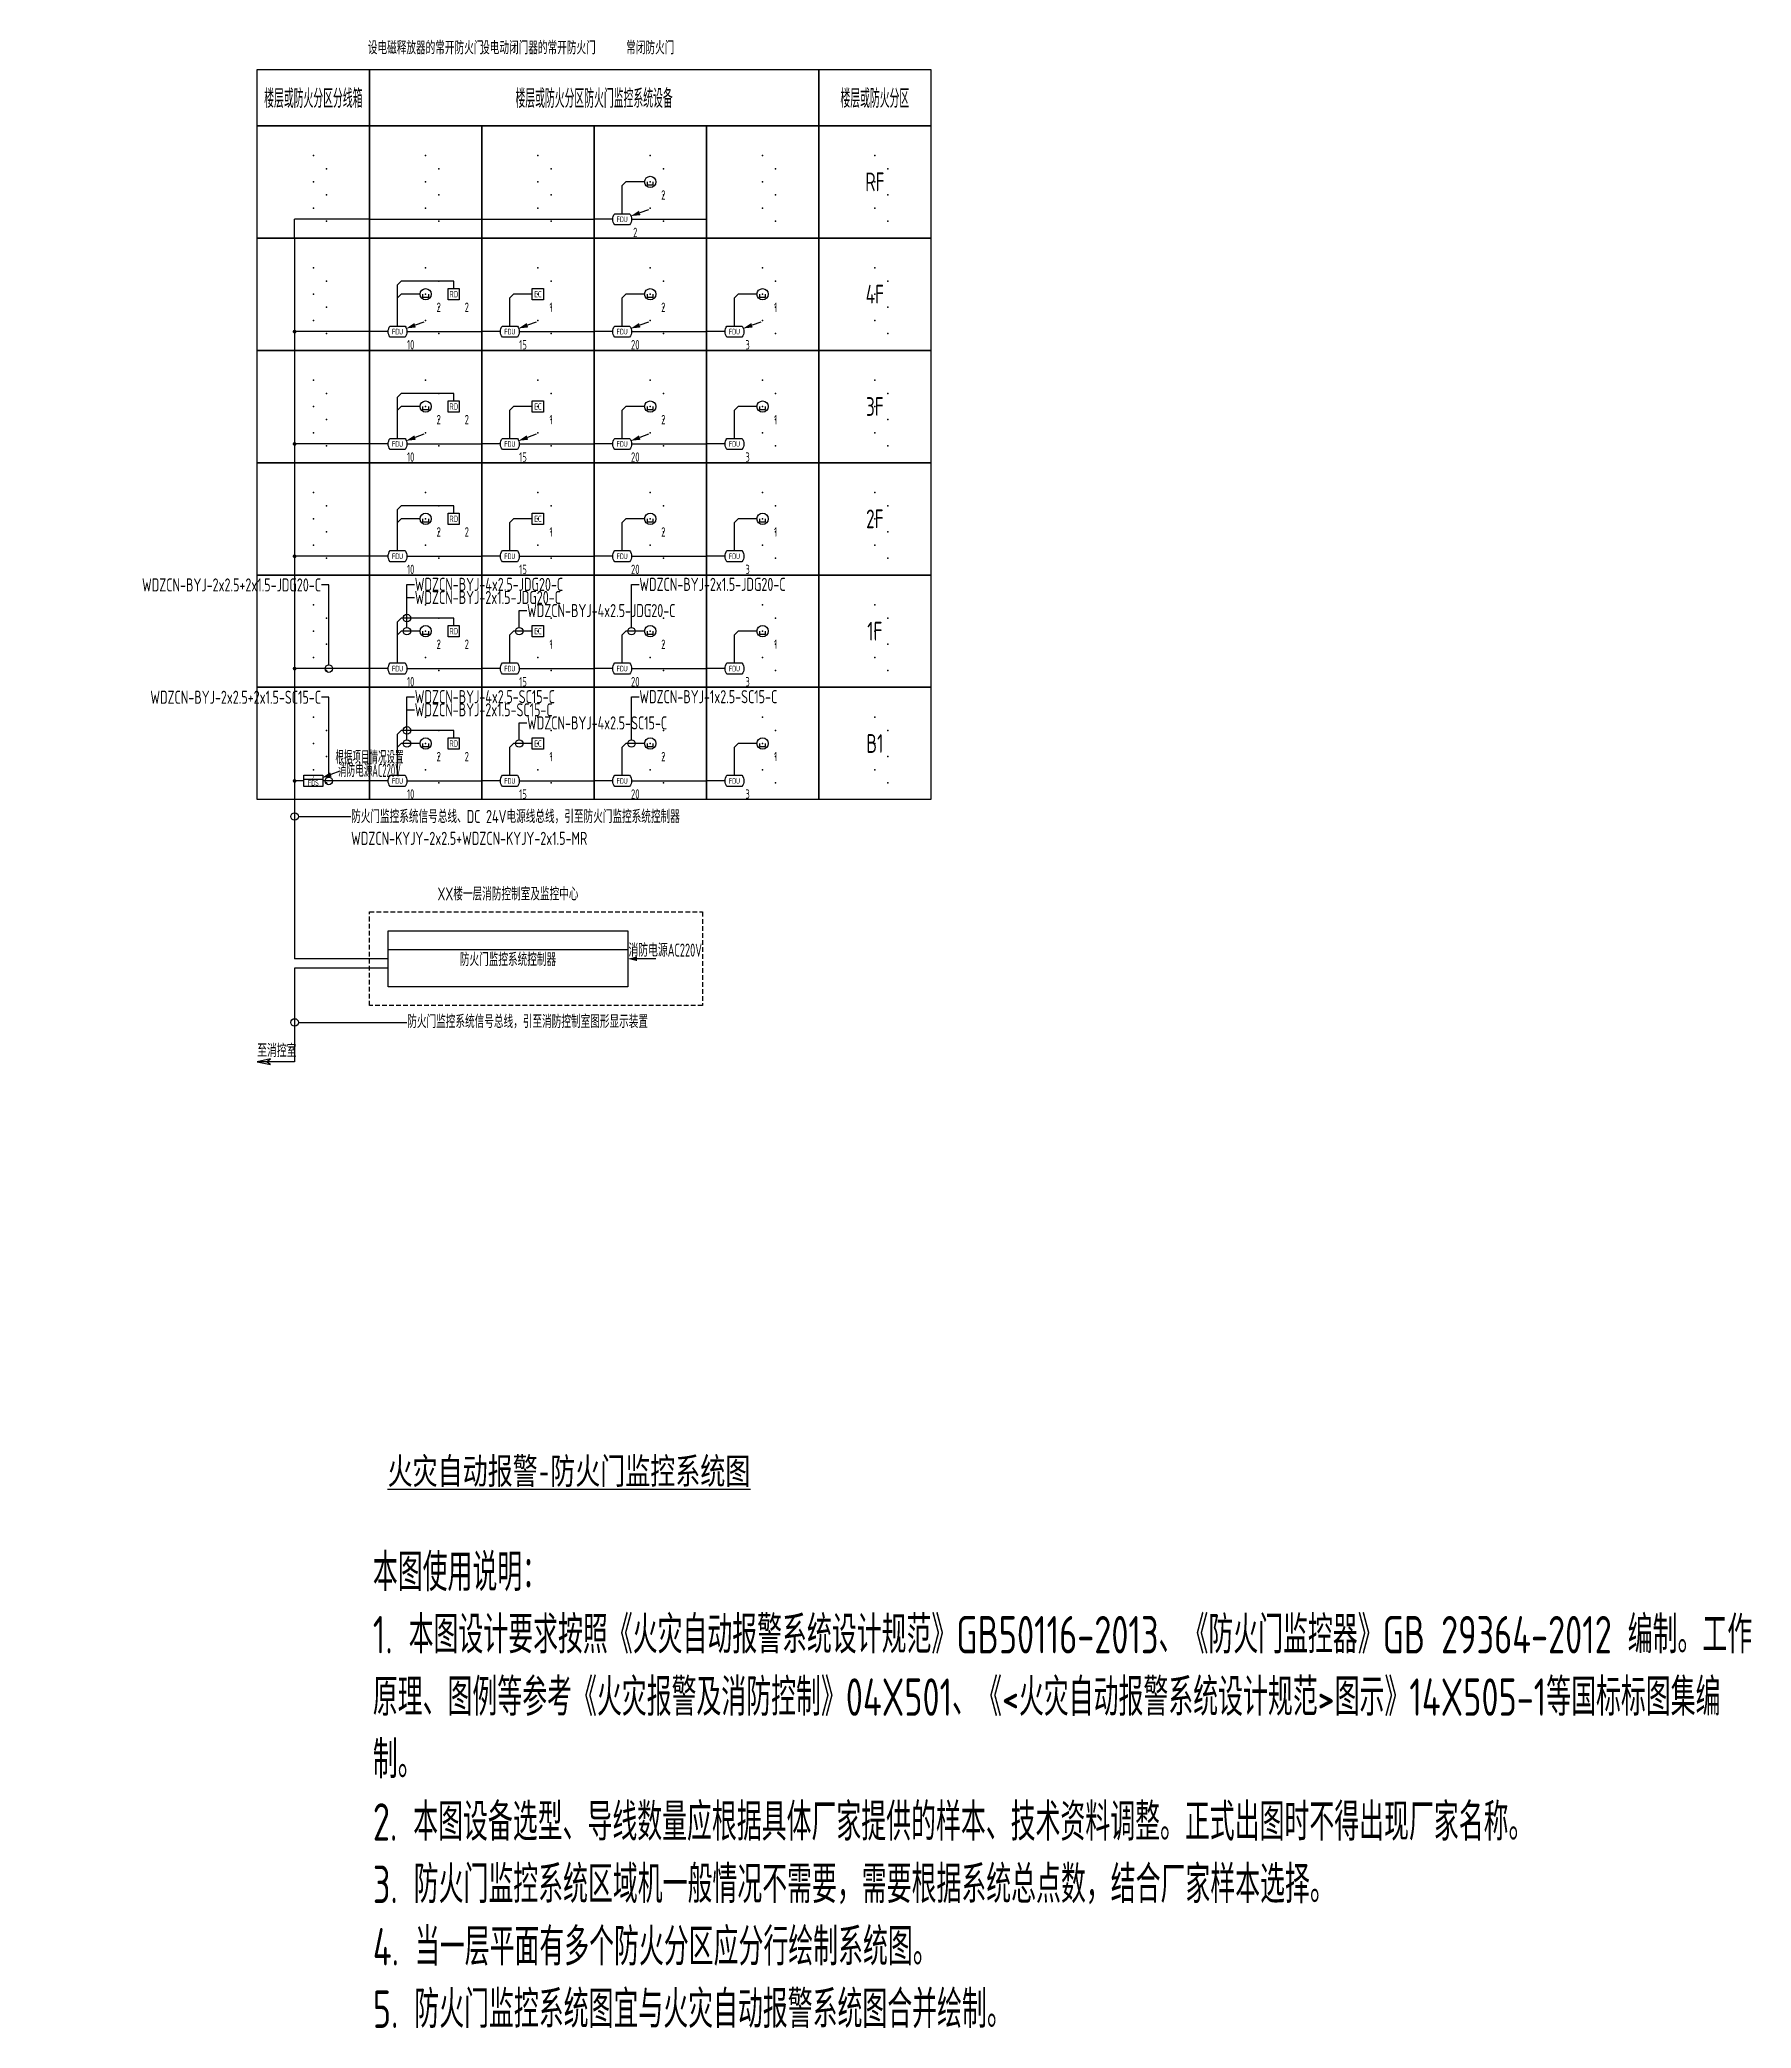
# Model space of a CAD drawing. Header units: millimetres. Extents: x -1040173 to 349982, y -145921 to 298175.
# Drawn here: x 304262 to 349982, y -35812 to 17295 of the extents above; entities that cross this region are included whole.
import ezdxf
from ezdxf import colors
from ezdxf.entities.mleader import LeaderData, LeaderLine
from ezdxf.enums import TextEntityAlignment as Align
from ezdxf.math import Vec2, Vec3

# ---------------------------------------------------------------- set-up
doc = ezdxf.new("R2010")
doc.units = ezdxf.units.MM
doc.header["$LTSCALE"] = 500
doc.header["$MEASUREMENT"] = 0
doc.linetypes.add('HIDDEN', pattern=[0.375, 0.25, -0.125])
doc.layers.get('0').update_dxf_attribs({"color": 255, "linetype": 'CONTINUOUS'})
for name, color, linetype in [('E-FAS-DEVC', 3, 'CONTINUOUS'), ('E-FAS-WIRE', 4, 'CONTINUOUS'), ('E-FDS-DEVC', 3, 'CONTINUOUS'), ('E-REQU-DIMS', 30, 'CONTINUOUS'), ('E-UNIV-DIAG', 2, 'CONTINUOUS'), ('E-UNIV-DIAG2', 2, 'HIDDEN'), ('E-UNIV-EL', 140, 'CONTINUOUS'), ('E-UNIV-NOTE', 6, 'CONTINUOUS')]:
    doc.layers.add(name, color=color, linetype=linetype)
doc.styles.add('TH-STYLE1', font='Stfangso_0.ttf', dxfattribs={"width": 0.7})
doc.styles.add('TH-STYLE3', font='tssdeng.shx', dxfattribs={"width": 0.7, "bigfont": 'tssdchn.shx'})

msp = doc.modelspace()

# ---------------------------------------------------------------- texts
at = {"layer": 'E-UNIV-NOTE', "style": 'TH-STYLE3', "width": 0.7}
for s, p in [('设电磁释放器的常开防火门', (314570, 17100)), ('设电动闭门器的常开防火门', (317570, 17100)), ('常闭防火门', (320570, 17100)), ('XX楼一层消防控制室及监控中心', (316770, -5500))]:
    msp.add_text(s, height=350, rotation=360, dxfattribs=at).set_placement(p, align=Align.MIDDLE)
at = {"layer": 'E-UNIV-NOTE', "style": 'TH-STYLE3'}
for s, height, width, p in [('楼层或防火分区分线箱', 500, 0.5, (311570, 15750)), ('楼层或防火分区防火门监控系统设备', 500, 0.5, (319070, 15750)), ('楼层或防火分区', 500, 0.5, (326570, 15750)), ('RF', 500, 0.7, (326570, 13500)), ('2', 250, 0.7, (320920, 13150)), ('2', 250, 0.7, (320170, 12150)), ('4F', 500, 0.7, (326570, 10500)), ('2', 250, 0.7, (314920, 10150)), ('2', 250, 0.7, (315670, 10150)), ('1', 250, 0.7, (317920, 10150)), ('2', 250, 0.7, (320920, 10150)), ('1', 250, 0.7, (323920, 10150)), ('10', 250, 0.7, (314170, 9150)), ('15', 250, 0.7, (317170, 9150)), ('20', 250, 0.7, (320170, 9150)), ('3', 250, 0.7, (323170, 9150)), ('3F', 500, 0.7, (326570, 7500)), ('2', 250, 0.7, (314920, 7150)), ('2', 250, 0.7, (315670, 7150)), ('1', 250, 0.7, (317920, 7150)), ('2', 250, 0.7, (320920, 7150)), ('1', 250, 0.7, (323920, 7150)), ('10', 250, 0.7, (314170, 6150)), ('15', 250, 0.7, (317170, 6150)), ('20', 250, 0.7, (320170, 6150)), ('3', 250, 0.7, (323170, 6150)), ('2', 250, 0.7, (314920, 4150)), ('2', 250, 0.7, (315670, 4150)), ('1', 250, 0.7, (317920, 4150)), ('2', 250, 0.7, (320920, 4150)), ('1', 250, 0.7, (323920, 4150)), ('2F', 500, 0.7, (326570, 4500)), ('10', 250, 0.7, (314170, 3150)), ('15', 250, 0.7, (317170, 3150)), ('20', 250, 0.7, (320170, 3150)), ('3', 250, 0.7, (323170, 3150)), ('1F', 500, 0.7, (326570, 1500)), ('2', 250, 0.7, (314920, 1150)), ('2', 250, 0.7, (315670, 1150)), ('1', 250, 0.7, (317920, 1150)), ('2', 250, 0.7, (320920, 1150)), ('1', 250, 0.7, (323920, 1150)), ('10', 250, 0.7, (314170, 150)), ('15', 250, 0.7, (317170, 150)), ('20', 250, 0.7, (320170, 150)), ('3', 250, 0.7, (323170, 150)), ('B1', 500, 0.7, (326570, -1500)), ('消防电源AC220V', 350, 0.5, (313070, -2200)), ('根据项目情况设置', 350, 0.5, (313070, -1850)), ('2', 250, 0.7, (314920, -1850)), ('2', 250, 0.7, (315670, -1850)), ('1', 250, 0.7, (317920, -1850)), ('2', 250, 0.7, (320920, -1850)), ('1', 250, 0.7, (323920, -1850)), ('10', 250, 0.7, (314170, -2850)), ('15', 250, 0.7, (317170, -2850)), ('20', 250, 0.7, (320170, -2850)), ('3', 250, 0.7, (323170, -2850)), ('消防电源AC220V', 350, 0.6, (320970, -7000)), ('防火门监控系统控制器', 350, 0.7, (316770, -7250))]:
    msp.add_text(s, height=height, dxfattribs=dict(at, width=width)).set_placement(p, align=Align.MIDDLE)
at = {"layer": 'E-UNIV-NOTE', "style": 'TH-STYLE3', "width": 0.6}
msp.add_text('至消控室', height=350, dxfattribs=at).set_placement((310070, -9700), align=Align.MIDDLE_LEFT)
at = {"layer": 'E-UNIV-NOTE', "insert": (318399, -20968), "char_height": 700, "attachment_point": 5, "style": 'TH-STYLE1'}
msp.add_mtext('{\\L火灾自动报警-防火门监控系统图}', dxfattribs=at)
at = {"layer": 'E-UNIV-NOTE', "insert": (313160, -23135), "char_height": 500, "width": 37138.46, "attachment_point": 1, "style": 'TH-STYLE3'}
msp.add_mtext('{\\H2x;本图使用说明：\\P1. 本图设计要求按照《火灾自动报警系统设计规范》GB50116-2013、《防火门监控器》GB 29364-2012 编制。工作原理、图例等参考《火灾报警及消防控制》04X501、《<火灾自动报警系统设计规范>图示》14X505-1等国标标图集编制。\\P2. 本图设备选型、导线数量应根据具体厂家提供的样本、技术资料调整。正式出图时不得出现厂家名称。\\P3. 防火门监控系统区域机一般情况不需要，需要根据系统总点数，结合厂家样本选择。\\P4. 当一层平面有多个防火分区应分行绘制系统图。\\P5. 防火门监控系统图宜与火灾自动报警系统图合并绘制。}', dxfattribs=at)

# ---------------------------------------------------------------- blocks, each defined once
blk = doc.blocks.new('E-ES01')
blk.add_lwpolyline([(0, 3000), (3000, 3000), (3000, 0), (0, 0)], close=True)
for p in [(1500, 2200), (1850, 1850), (1500, 1500), (1850, 1150), (1500, 800), (1850, 450)]:
    blk.add_point(p)
blk = doc.blocks.new('E-BIAS100')
blk.add_circle((0, 0), 1.5)
at = {"layer": 'E-UNIV-EL'}
blk.add_lwpolyline([(-0.81, 0), (-0.81, -0.81), (0.81, -0.81), (0.81, 0)], dxfattribs=at)
blk = doc.blocks.new('E-BFDS210')
blk.add_lwpolyline([(-1.5, -1.5), (-1.5, 1.5), (1.5, 1.5), (1.5, -1.5)], close=True)
at = {"layer": 'E-UNIV-EL', "style": 'TH-STYLE3', "width": 0.7}
blk.add_attdef('F', text='', height=1.7, dxfattribs=at).set_placement((0, 0), align=Align.MIDDLE)
blk = doc.blocks.new('E-BFDS220')
blk.add_lwpolyline([(-1.5, -1.5), (-1.5, 1.5), (1.5, 1.5), (1.5, -1.5)], close=True)
at = {"layer": 'E-UNIV-EL', "style": 'TH-STYLE3', "width": 0.7}
blk.add_attdef('F', text='', height=1.7, dxfattribs=at).set_placement((0, 0), align=Align.MIDDLE)
blk = doc.blocks.new('E-BFDS021')
blk.add_lwpolyline([(-2.5, -1.5), (-2.5, 1.5), (2.5, 1.5), (2.5, -1.5)], close=True)
at = {"layer": 'E-UNIV-EL'}
blk.add_line((-2.5, 0.5), (2.5, 0.5), dxfattribs=at)
at = {"layer": 'E-UNIV-EL', "style": 'TH-STYLE3', "width": 0.7}
for height, p in [(1.5, (0, -0.5)), (1, (0, 1))]:
    blk.add_attdef('F', text='', height=height, dxfattribs=at).set_placement(p, align=Align.MIDDLE)
blk = doc.blocks.new('_DotBlank')
at = {"color": 0, "linetype": 'ByBlock', "lineweight": -2}
blk.add_line((-0.5, 0), (-1, 0), dxfattribs=at)
blk.add_circle((0, 0), 0.5, dxfattribs=at)
blk = doc.blocks.new('E-BFDS110')
blk.add_lwpolyline([(-2, 1.5), (2, 1.5, -0.333333), (2, -1.5), (-2, -1.5, -0.333333)], format="xyb", close=True)
at = {"layer": 'E-UNIV-EL', "style": 'TH-STYLE3', "width": 0.7}
blk.add_attdef('F', text='', height=1.5, dxfattribs=at).set_placement((0, 0), align=Align.MIDDLE)

# ---------------------------------------------------------------- linework, layer by layer
at = {"layer": 'E-FAS-DEVC'}
for p, q in [((320524, 12757), (320289, 12671)), ((314524, 9757), (314289, 9671)), ((317524, 9757), (317289, 9671)), ((320524, 9757), (320289, 9671)), ((323524, 9757), (323289, 9671)), ((314524, 6757), (314289, 6671)), ((317524, 6757), (317289, 6671)), ((320524, 6757), (320289, 6671)), ((312274, -2243), (312039, -2329)), ((313570, -7000), (319970, -7000)), ((320720, -7250), (320220, -7250))]:
    msp.add_line(p, q, dxfattribs=at)
for points in [[(320289, 12671, 125, 0, 0), (320054, 12586, 0, 0, 0)], [(314289, 9671, 125, 0, 0), (314054, 9586, 0, 0, 0)], [(317289, 9671, 125, 0, 0), (317054, 9586, 0, 0, 0)], [(320289, 9671, 125, 0, 0), (320054, 9586, 0, 0, 0)], [(323289, 9671, 125, 0, 0), (323054, 9586, 0, 0, 0)], [(314289, 6671, 125, 0, 0), (314054, 6586, 0, 0, 0)], [(317289, 6671, 125, 0, 0), (317054, 6586, 0, 0, 0)], [(320289, 6671, 125, 0, 0), (320054, 6586, 0, 0, 0)], [(312039, -2329, 125, 0, 0), (311804, -2414, 0, 0, 0)], [(320220, -7250, 125, 0, 0), (319970, -7250, 0, 0, 0)]]:
    msp.add_lwpolyline(points, format="xyseb", dxfattribs=at)
msp.add_lwpolyline([(313570, -8000), (313570, -6500), (319970, -6500), (319970, -8000)], close=True, dxfattribs=at)
at = {"layer": 'E-FAS-WIRE'}
for p, q in [((319820, 13400), (319920, 13500)), ((319820, 12650), (319820, 13400)), ((320420, 13500), (319920, 13500)), ((311070, 12000), (311070, 12500)), ((313070, 12500), (311070, 12500)), ((313070, 12500), (316070, 12500)), ((316070, 12500), (319070, 12500)), ((319570, 12500), (319070, 12500)), ((320070, 12500), (322070, 12500)), ((311070, 12000), (311070, 9000)), ((313820, 10750), (313920, 10850)), ((313820, 10400), (313820, 10750)), ((315320, 10850), (313920, 10850)), ((315320, 10650), (315320, 10850)), ((313820, 10400), (313920, 10500)), ((313820, 9650), (313820, 10400)), ((314420, 10500), (313920, 10500)), ((316820, 10400), (316920, 10500)), ((316820, 9650), (316820, 10400)), ((317420, 10500), (316920, 10500)), ((319820, 10400), (319920, 10500)), ((319820, 9650), (319820, 10400)), ((320420, 10500), (319920, 10500)), ((322820, 10400), (322920, 10500)), ((322820, 9650), (322820, 10400)), ((323420, 10500), (322920, 10500)), ((313070, 9500), (311070, 9500)), ((313570, 9500), (313070, 9500)), ((314070, 9500), (316070, 9500)), ((316570, 9500), (316070, 9500)), ((317070, 9500), (319070, 9500)), ((319570, 9500), (319070, 9500)), ((320070, 9500), (322070, 9500)), ((322570, 9500), (322070, 9500)), ((311070, 9000), (311070, 6000)), ((313820, 7750), (313920, 7850)), ((313820, 7400), (313820, 7750)), ((313820, 7400), (313920, 7500)), ((315320, 7850), (313920, 7850)), ((314420, 7500), (313920, 7500)), ((315320, 7650), (315320, 7850)), ((316820, 7400), (316920, 7500)), ((317420, 7500), (316920, 7500)), ((319820, 7400), (319920, 7500)), ((320420, 7500), (319920, 7500)), ((322820, 7400), (322920, 7500)), ((323420, 7500), (322920, 7500)), ((313820, 6650), (313820, 7400)), ((316820, 6650), (316820, 7400)), ((319820, 6650), (319820, 7400)), ((322820, 6650), (322820, 7400)), ((313070, 6500), (311070, 6500)), ((313570, 6500), (313070, 6500)), ((314070, 6500), (316070, 6500)), ((316570, 6500), (316070, 6500)), ((317070, 6500), (319070, 6500)), ((319570, 6500), (319070, 6500)), ((320070, 6500), (322070, 6500)), ((322570, 6500), (322070, 6500)), ((311070, 6000), (311070, 3000)), ((313820, 4750), (313920, 4850)), ((315320, 4850), (313920, 4850)), ((315320, 4650), (315320, 4850)), ((313820, 4400), (313820, 4750)), ((313820, 4400), (313920, 4500)), ((313820, 3650), (313820, 4400)), ((314420, 4500), (313920, 4500)), ((316820, 4400), (316920, 4500)), ((316820, 3650), (316820, 4400)), ((317420, 4500), (316920, 4500)), ((319820, 4400), (319920, 4500)), ((319820, 3650), (319820, 4400)), ((320420, 4500), (319920, 4500)), ((322820, 4400), (322920, 4500)), ((322820, 3650), (322820, 4400)), ((323420, 4500), (322920, 4500)), ((313070, 3500), (311070, 3500)), ((313570, 3500), (313070, 3500)), ((314070, 3500), (316070, 3500)), ((316570, 3500), (316070, 3500)), ((317070, 3500), (319070, 3500)), ((319570, 3500), (319070, 3500)), ((320070, 3500), (322070, 3500)), ((322570, 3500), (322070, 3500)), ((311070, 3000), (311070, 0)), ((313820, 1750), (313920, 1850)), ((313820, 1400), (313820, 1750)), ((315320, 1850), (313920, 1850)), ((315320, 1650), (315320, 1850)), ((313820, 1400), (313920, 1500)), ((313820, 650), (313820, 1400)), ((314420, 1500), (313920, 1500)), ((316820, 1400), (316920, 1500)), ((316820, 650), (316820, 1400)), ((317420, 1500), (316920, 1500)), ((319820, 1400), (319920, 1500)), ((319820, 650), (319820, 1400)), ((320420, 1500), (319920, 1500)), ((322820, 1400), (322920, 1500)), ((322820, 650), (322820, 1400)), ((323420, 1500), (322920, 1500)), ((313070, 500), (311070, 500)), ((313570, 500), (313070, 500)), ((314070, 500), (316070, 500)), ((316570, 500), (316070, 500)), ((317070, 500), (319070, 500)), ((319570, 500), (319070, 500)), ((320070, 500), (322070, 500)), ((322570, 500), (322070, 500)), ((311070, 0), (311070, -3000)), ((313820, -1250), (313920, -1150)), ((313820, -1600), (313820, -1250)), ((313820, -1600), (313920, -1500)), ((315320, -1150), (313920, -1150)), ((314420, -1500), (313920, -1500)), ((315320, -1350), (315320, -1150)), ((316820, -1600), (316920, -1500)), ((317420, -1500), (316920, -1500)), ((319820, -1600), (319920, -1500)), ((320420, -1500), (319920, -1500)), ((322820, -1600), (322920, -1500)), ((323420, -1500), (322920, -1500)), ((313820, -2350), (313820, -1600)), ((316820, -2350), (316820, -1600)), ((319820, -2350), (319820, -1600)), ((322820, -2350), (322820, -1600)), ((311320, -2500), (311070, -2500)), ((313070, -2500), (311820, -2500)), ((313570, -2500), (313070, -2500)), ((314070, -2500), (316070, -2500)), ((316570, -2500), (316070, -2500)), ((317070, -2500), (319070, -2500)), ((319570, -2500), (319070, -2500)), ((320070, -2500), (322070, -2500)), ((322570, -2500), (322070, -2500)), ((311070, -3000), (311070, -7250)), ((313570, -7250), (311070, -7250)), ((313570, -7500), (311070, -7500)), ((311070, -7500), (311070, -10000)), ((311070, -10000), (310070, -10000))]:
    msp.add_line(p, q, dxfattribs=at)
at = {"layer": 'E-FAS-WIRE', "const_width": 50}
for points in [[(311045, 9500, 1), (311095, 9500, 1)], [(311045, 6500, 1), (311095, 6500, 1)], [(311045, 3500, 1), (311095, 3500, 1)], [(311045, 500, 1), (311095, 500, 1)], [(311045, -2500, 1), (311095, -2500, 1)]]:
    msp.add_lwpolyline(points, format="xyb", close=True, dxfattribs=at)
at = {"layer": 'E-FAS-WIRE'}
msp.add_lwpolyline([(310070, -10000), (310422, -10075), (310322, -10000), (310422, -9925), (310070, -10000)], dxfattribs=at)
at = {"layer": 'E-UNIV-DIAG'}
for points in [[(310070, 16500), (313070, 16500), (313070, 15000), (310070, 15000)], [(313070, 16500), (325070, 16500), (325070, 15000), (313070, 15000)], [(325070, 16500), (328070, 16500), (328070, 15000), (325070, 15000)]]:
    msp.add_lwpolyline(points, close=True, dxfattribs=at)
at = {"layer": 'E-UNIV-DIAG2'}
msp.add_lwpolyline([(313070, -8500), (313070, -6000), (321970, -6000), (321970, -8500)], close=True, dxfattribs=at)

# ---------------------------------------------------------------- block references
at = {"layer": 'E-FAS-DEVC', "xscale": 100, "yscale": 100, "zscale": 100}
for p in [(320570, 13500), (314570, 10500), (320570, 10500), (323570, 10500), (314570, 7500), (320570, 7500), (323570, 7500), (314570, 4500), (320570, 4500), (323570, 4500), (314570, 1500), (320570, 1500), (323570, 1500), (314570, -1500), (320570, -1500), (323570, -1500)]:
    msp.add_blockref('E-BIAS100', p, dxfattribs=at)
for name, p, values in [('E-BFDS210', (315320, 10500), {'F': 'RD'}), ('E-BFDS220', (317570, 10500), {'F': 'EC'}), ('E-BFDS210', (315320, 7500), {'F': 'RD'}), ('E-BFDS220', (317570, 7500), {'F': 'EC'}), ('E-BFDS210', (315320, 4500), {'F': 'RD'}), ('E-BFDS220', (317570, 4500), {'F': 'EC'}), ('E-BFDS210', (315320, 1500), {'F': 'RD'}), ('E-BFDS220', (317570, 1500), {'F': 'EC'}), ('E-BFDS210', (315320, -1500), {'F': 'RD'}), ('E-BFDS220', (317570, -1500), {'F': 'EC'})]:
    msp.add_blockref(name, p, dxfattribs=at).add_auto_attribs(values)
at = {"layer": 'E-FAS-DEVC'}
ref = msp.add_blockref('E-BFDS021', (311570, -2500), dxfattribs=dict(at, xscale=100, yscale=100, zscale=100))
ref.add_attrib('F', 'FDS', dxfattribs={"layer": 'E-UNIV-EL', "height": 150, "style": 'TH-STYLE3', "width": 0.7}).set_placement((311570, -2550), align=Align.MIDDLE)
ref.add_attrib('F', 'Z', dxfattribs={"layer": 'E-UNIV-EL', "height": 100, "style": 'TH-STYLE3', "width": 0.7}).set_placement((311570, -2400), align=Align.MIDDLE)
at = {"layer": 'E-FDS-DEVC', "xscale": 100, "yscale": 100, "zscale": 100}
for p in [(319820, 12500), (313820, 9500), (316820, 9500), (319820, 9500), (322820, 9500), (313820, 6500), (316820, 6500), (319820, 6500), (322820, 6500), (313820, 3500), (316820, 3500), (319820, 3500), (322820, 3500), (313820, 500), (316820, 500), (319820, 500), (322820, 500), (313820, -2500), (316820, -2500), (319820, -2500), (322820, -2500)]:
    msp.add_blockref('E-BFDS110', p, dxfattribs=at).add_auto_attribs({'F': 'FDU'})
at = {"layer": 'E-UNIV-DIAG'}
for p in [(310070, 12000), (313070, 12000), (316070, 12000), (319070, 12000), (322070, 12000), (325070, 12000), (310070, 9000), (313070, 9000), (316070, 9000), (319070, 9000), (322070, 9000), (325070, 9000), (310070, 6000), (313070, 6000), (316070, 6000), (319070, 6000), (322070, 6000), (325070, 6000), (310070, 3000), (313070, 3000), (316070, 3000), (319070, 3000), (322070, 3000), (325070, 3000), (310070, 0), (313070, 0), (316070, 0), (319070, 0), (322070, 0), (325070, 0), (310070, -3000), (313070, -3000), (316070, -3000), (319070, -3000), (322070, -3000), (325070, -3000)]:
    msp.add_blockref('E-ES01', p, dxfattribs=at)

msp.set_redraw_order([(e.dxf.handle, doc.entitydb.next_handle()) for e in msp.query("TEXT MTEXT ATTDEF DIMENSION ARC_DIMENSION")])  # texts and dimensions are drawn at this point

# ---------------------------------------------------------------- leaders
at = {"layer": 'E-REQU-DIMS'}
ml = msp.add_multileader_mtext('Standard', dxfattribs=at)
ml.set_content('WDZCN-BYJ-2x2.5+2x1.5-JDG20-C', color=6, style='TH-STYLE3')
ml.set_leader_properties()
ml.set_arrow_properties(name='DOTBLANK')
ml.build(insert=Vec2(0, 0))
ml.multileader.update_dxf_attribs({"dogleg_length": 2, "arrow_head_size": 200, "scale": 100})
ctx = ml.context
ctx.base_point, ctx.scale, ctx.char_height, ctx.arrow_head_size, ctx.landing_gap_size, ctx.plane_origin = Vec3(306283, 2735), 100, 350, 200, 9, Vec3(311703, 4539)
ctx.text_align_type = 2
notes = []
notes.append((ctx, [(0, (1, 1, 0), (311985, 2735), (-1, 0), 200, [(1, [(311985, 500)], 0, [])])]))
ctx.mtext.insert, ctx.mtext.alignment, ctx.mtext.flow_direction = Vec3(311776, 2910), 3, 5
ml = msp.add_multileader_mtext('Standard', dxfattribs=at)
ml.set_content('WDZCN-BYJ-4x2.5-JDG20-C', color=6, style='TH-STYLE3')
ml.set_leader_properties()
ml.set_arrow_properties(name='DOTBLANK')
ml.build(insert=Vec2(0, 0))
ml.multileader.update_dxf_attribs({"dogleg_length": 2, "arrow_head_size": 200, "scale": 100})
ctx = ml.context
ctx.base_point, ctx.scale, ctx.char_height, ctx.arrow_head_size, ctx.landing_gap_size, ctx.plane_origin = Vec3(314270, 2750), 100, 350, 200, 9, Vec3(314352, 4204)
notes.append((ctx, [(0, (1, 1, 0), (314070, 2750), (1, 0), 200, [(1, [(314070, 1850)], 0, [])])]))
ctx.mtext.insert, ctx.mtext.flow_direction = Vec3(314279, 2925), 5
ml = msp.add_multileader_mtext('Standard', dxfattribs=at)
ml.set_content('WDZCN-BYJ-2x1.5-JDG20-C', color=6, style='TH-STYLE3')
ml.set_leader_properties()
ml.set_arrow_properties(name='DOTBLANK')
ml.build(insert=Vec2(0, 0))
ml.multileader.update_dxf_attribs({"dogleg_length": 2, "arrow_head_size": 200, "scale": 100})
ctx = ml.context
ctx.base_point, ctx.scale, ctx.char_height, ctx.arrow_head_size, ctx.landing_gap_size, ctx.plane_origin = Vec3(320270, 2750), 100, 350, 200, 9, Vec3(320352, 4204)
notes.append((ctx, [(0, (1, 1, 0), (320070, 2750), (1, 0), 200, [(1, [(320070, 1500)], 0, [])])]))
ctx.mtext.insert, ctx.mtext.flow_direction = Vec3(320279, 2925), 5
ml = msp.add_multileader_mtext('Standard', dxfattribs=at)
ml.set_content('WDZCN-BYJ-2x1.5-JDG20-C', color=6, style='TH-STYLE3')
ml.set_leader_properties()
ml.set_arrow_properties(name='DOTBLANK')
ml.build(insert=Vec2(0, 0))
ml.multileader.update_dxf_attribs({"dogleg_length": 2, "arrow_head_size": 200, "scale": 100})
ctx = ml.context
ctx.base_point, ctx.scale, ctx.char_height, ctx.arrow_head_size, ctx.landing_gap_size, ctx.plane_origin = Vec3(314270, 2400), 100, 350, 200, 9, Vec3(314352, 3854)
notes.append((ctx, [(0, (1, 1, 0), (314070, 2400), (1, 0), 200, [(1, [(314070, 1500)], 0, [])])]))
ctx.mtext.insert, ctx.mtext.flow_direction = Vec3(314279, 2575), 5
ml = msp.add_multileader_mtext('Standard', dxfattribs=at)
ml.set_content('WDZCN-BYJ-4x2.5-JDG20-C', color=6, style='TH-STYLE3')
ml.set_leader_properties()
ml.set_arrow_properties(name='DOTBLANK')
ml.build(insert=Vec2(0, 0))
ml.multileader.update_dxf_attribs({"dogleg_length": 2, "arrow_head_size": 200, "scale": 100})
ctx = ml.context
ctx.base_point, ctx.scale, ctx.char_height, ctx.arrow_head_size, ctx.landing_gap_size, ctx.plane_origin = Vec3(317270, 2050), 100, 350, 200, 9, Vec3(317352, 3854)
notes.append((ctx, [(0, (1, 1, 0), (317070, 2050), (1, 0), 200, [(1, [(317070, 1500)], 0, [])])]))
ctx.mtext.insert, ctx.mtext.flow_direction = Vec3(317279, 2225), 5
ml = msp.add_multileader_mtext('Standard', dxfattribs=at)
ml.set_content('WDZCN-BYJ-2x2.5+2x1.5-SC15-C', color=6, style='TH-STYLE3')
ml.set_leader_properties()
ml.set_arrow_properties(name='DOTBLANK')
ml.build(insert=Vec2(0, 0))
ml.multileader.update_dxf_attribs({"dogleg_length": 2, "arrow_head_size": 200, "scale": 100})
ctx = ml.context
ctx.base_point, ctx.scale, ctx.char_height, ctx.arrow_head_size, ctx.landing_gap_size, ctx.plane_origin = Vec3(306443, -265), 100, 350, 200, 9, Vec3(311703, 1539)
ctx.text_align_type = 2
notes.append((ctx, [(0, (1, 1, 0), (311985, -265), (-1, 0), 200, [(1, [(311985, -2500)], 0, [])])]))
ctx.mtext.insert, ctx.mtext.alignment, ctx.mtext.flow_direction = Vec3(311776, -90), 3, 5
ml = msp.add_multileader_mtext('Standard', dxfattribs=at)
ml.set_content('WDZCN-BYJ-4x2.5-SC15-C', color=6, style='TH-STYLE3')
ml.set_leader_properties()
ml.set_arrow_properties(name='DOTBLANK')
ml.build(insert=Vec2(0, 0))
ml.multileader.update_dxf_attribs({"dogleg_length": 2, "arrow_head_size": 200, "scale": 100})
ctx = ml.context
ctx.base_point, ctx.scale, ctx.char_height, ctx.arrow_head_size, ctx.landing_gap_size, ctx.plane_origin = Vec3(314270, -250), 100, 350, 200, 9, Vec3(314352, 1204)
notes.append((ctx, [(0, (1, 1, 0), (314070, -250), (1, 0), 200, [(1, [(314070, -1150)], 0, [])])]))
ctx.mtext.insert, ctx.mtext.flow_direction = Vec3(314279, -75), 5
ml = msp.add_multileader_mtext('Standard', dxfattribs=at)
ml.set_content('WDZCN-BYJ-2x1.5-SC15-C', color=6, style='TH-STYLE3')
ml.set_leader_properties()
ml.set_arrow_properties(name='DOTBLANK')
ml.build(insert=Vec2(0, 0))
ml.multileader.update_dxf_attribs({"dogleg_length": 2, "arrow_head_size": 200, "scale": 100})
ctx = ml.context
ctx.base_point, ctx.scale, ctx.char_height, ctx.arrow_head_size, ctx.landing_gap_size, ctx.plane_origin = Vec3(314270, -600), 100, 350, 200, 9, Vec3(314352, 854)
notes.append((ctx, [(0, (1, 1, 0), (314070, -600), (1, 0), 200, [(1, [(314070, -1500)], 0, [])])]))
ctx.mtext.insert, ctx.mtext.flow_direction = Vec3(314279, -425), 5
ml = msp.add_multileader_mtext('Standard', dxfattribs=at)
ml.set_content('WDZCN-BYJ-1x2.5-SC15-C', color=6, style='TH-STYLE3')
ml.set_leader_properties()
ml.set_arrow_properties(name='DOTBLANK')
ml.build(insert=Vec2(0, 0))
ml.multileader.update_dxf_attribs({"dogleg_length": 2, "arrow_head_size": 200, "scale": 100})
ctx = ml.context
ctx.base_point, ctx.scale, ctx.char_height, ctx.arrow_head_size, ctx.landing_gap_size, ctx.plane_origin = Vec3(320270, -250), 100, 350, 200, 9, Vec3(320352, 1204)
notes.append((ctx, [(0, (1, 1, 0), (320070, -250), (1, 0), 200, [(1, [(320070, -1500)], 0, [])])]))
ctx.mtext.insert, ctx.mtext.flow_direction = Vec3(320279, -75), 5
ml = msp.add_multileader_mtext('Standard', dxfattribs=at)
ml.set_content('WDZCN-BYJ-4x2.5-SC15-C', color=6, style='TH-STYLE3')
ml.set_leader_properties()
ml.set_arrow_properties(name='DOTBLANK')
ml.build(insert=Vec2(0, 0))
ml.multileader.update_dxf_attribs({"dogleg_length": 2, "arrow_head_size": 200, "scale": 100})
ctx = ml.context
ctx.base_point, ctx.scale, ctx.char_height, ctx.arrow_head_size, ctx.landing_gap_size, ctx.plane_origin = Vec3(317270, -950), 100, 350, 200, 9, Vec3(317352, 854)
notes.append((ctx, [(0, (1, 1, 0), (317070, -950), (1, 0), 200, [(1, [(317070, -1500)], 0, [])])]))
ctx.mtext.insert, ctx.mtext.flow_direction = Vec3(317279, -775), 5
ml = msp.add_multileader_mtext('Standard', dxfattribs=at)
ml.set_content('防火门监控系统信号总线、DC 24V电源线总线，引至防火门监控系统控制器\\PWDZCN-KYJY-2x2.5+WDZCN-KYJY-2x1.5-MR', color=6, style='TH-STYLE3')
ml.set_leader_properties()
ml.set_arrow_properties(name='DOTBLANK')
ml.build(insert=Vec2(0, 0))
ml.multileader.update_dxf_attribs({"dogleg_length": 2, "arrow_head_size": 200, "scale": 100})
ctx = ml.context
ctx.base_point, ctx.scale, ctx.char_height, ctx.arrow_head_size, ctx.landing_gap_size, ctx.plane_origin = Vec3(312570, -3450), 100, 350, 200, 9, Vec3(314352, -1996)
notes.append((ctx, [(0, (1, 1, 0), (312370, -3450), (1, 0), 200, [(1, [(311070, -3450)], 0, [])])]))
ctx.mtext.insert, ctx.mtext.flow_direction = Vec3(312579, -3275), 5
ml = msp.add_multileader_mtext('Standard', dxfattribs=at)
ml.set_content('防火门监控系统信号总线，引至消防控制室图形显示装置', color=6, style='TH-STYLE3')
ml.set_leader_properties()
ml.set_arrow_properties(name='DOTBLANK')
ml.build(insert=Vec2(0, 0))
ml.multileader.update_dxf_attribs({"dogleg_length": 2, "arrow_head_size": 200, "scale": 100})
ctx = ml.context
ctx.base_point, ctx.scale, ctx.char_height, ctx.arrow_head_size, ctx.landing_gap_size, ctx.plane_origin = Vec3(314070, -8950), 100, 350, 200, 9, Vec3(314352, -7496)
notes.append((ctx, [(0, (1, 1, 0), (313870, -8950), (1, 0), 200, [(1, [(311070, -8950)], 0, [])])]))
ctx.mtext.insert, ctx.mtext.flow_direction = Vec3(314079, -8750), 5
for ctx, leaders in notes:
    for number, flags, end, landing, length, lines in leaders:
        leader = LeaderData()
        leader.index, (leader.has_last_leader_line, leader.has_dogleg_vector, leader.attachment_direction) = number, flags
        leader.last_leader_point, leader.dogleg_vector, leader.dogleg_length = Vec3(end), Vec3(landing), length
        for number, points, colour, breaks in lines:
            line = LeaderLine()
            line.index, line.vertices, line.color, line.breaks = number, Vec3.list(points), colors.encode_raw_color(colour), breaks
            leader.lines.append(line)
        ctx.leaders.append(leader)

doc.saveas('drawing.dxf')
